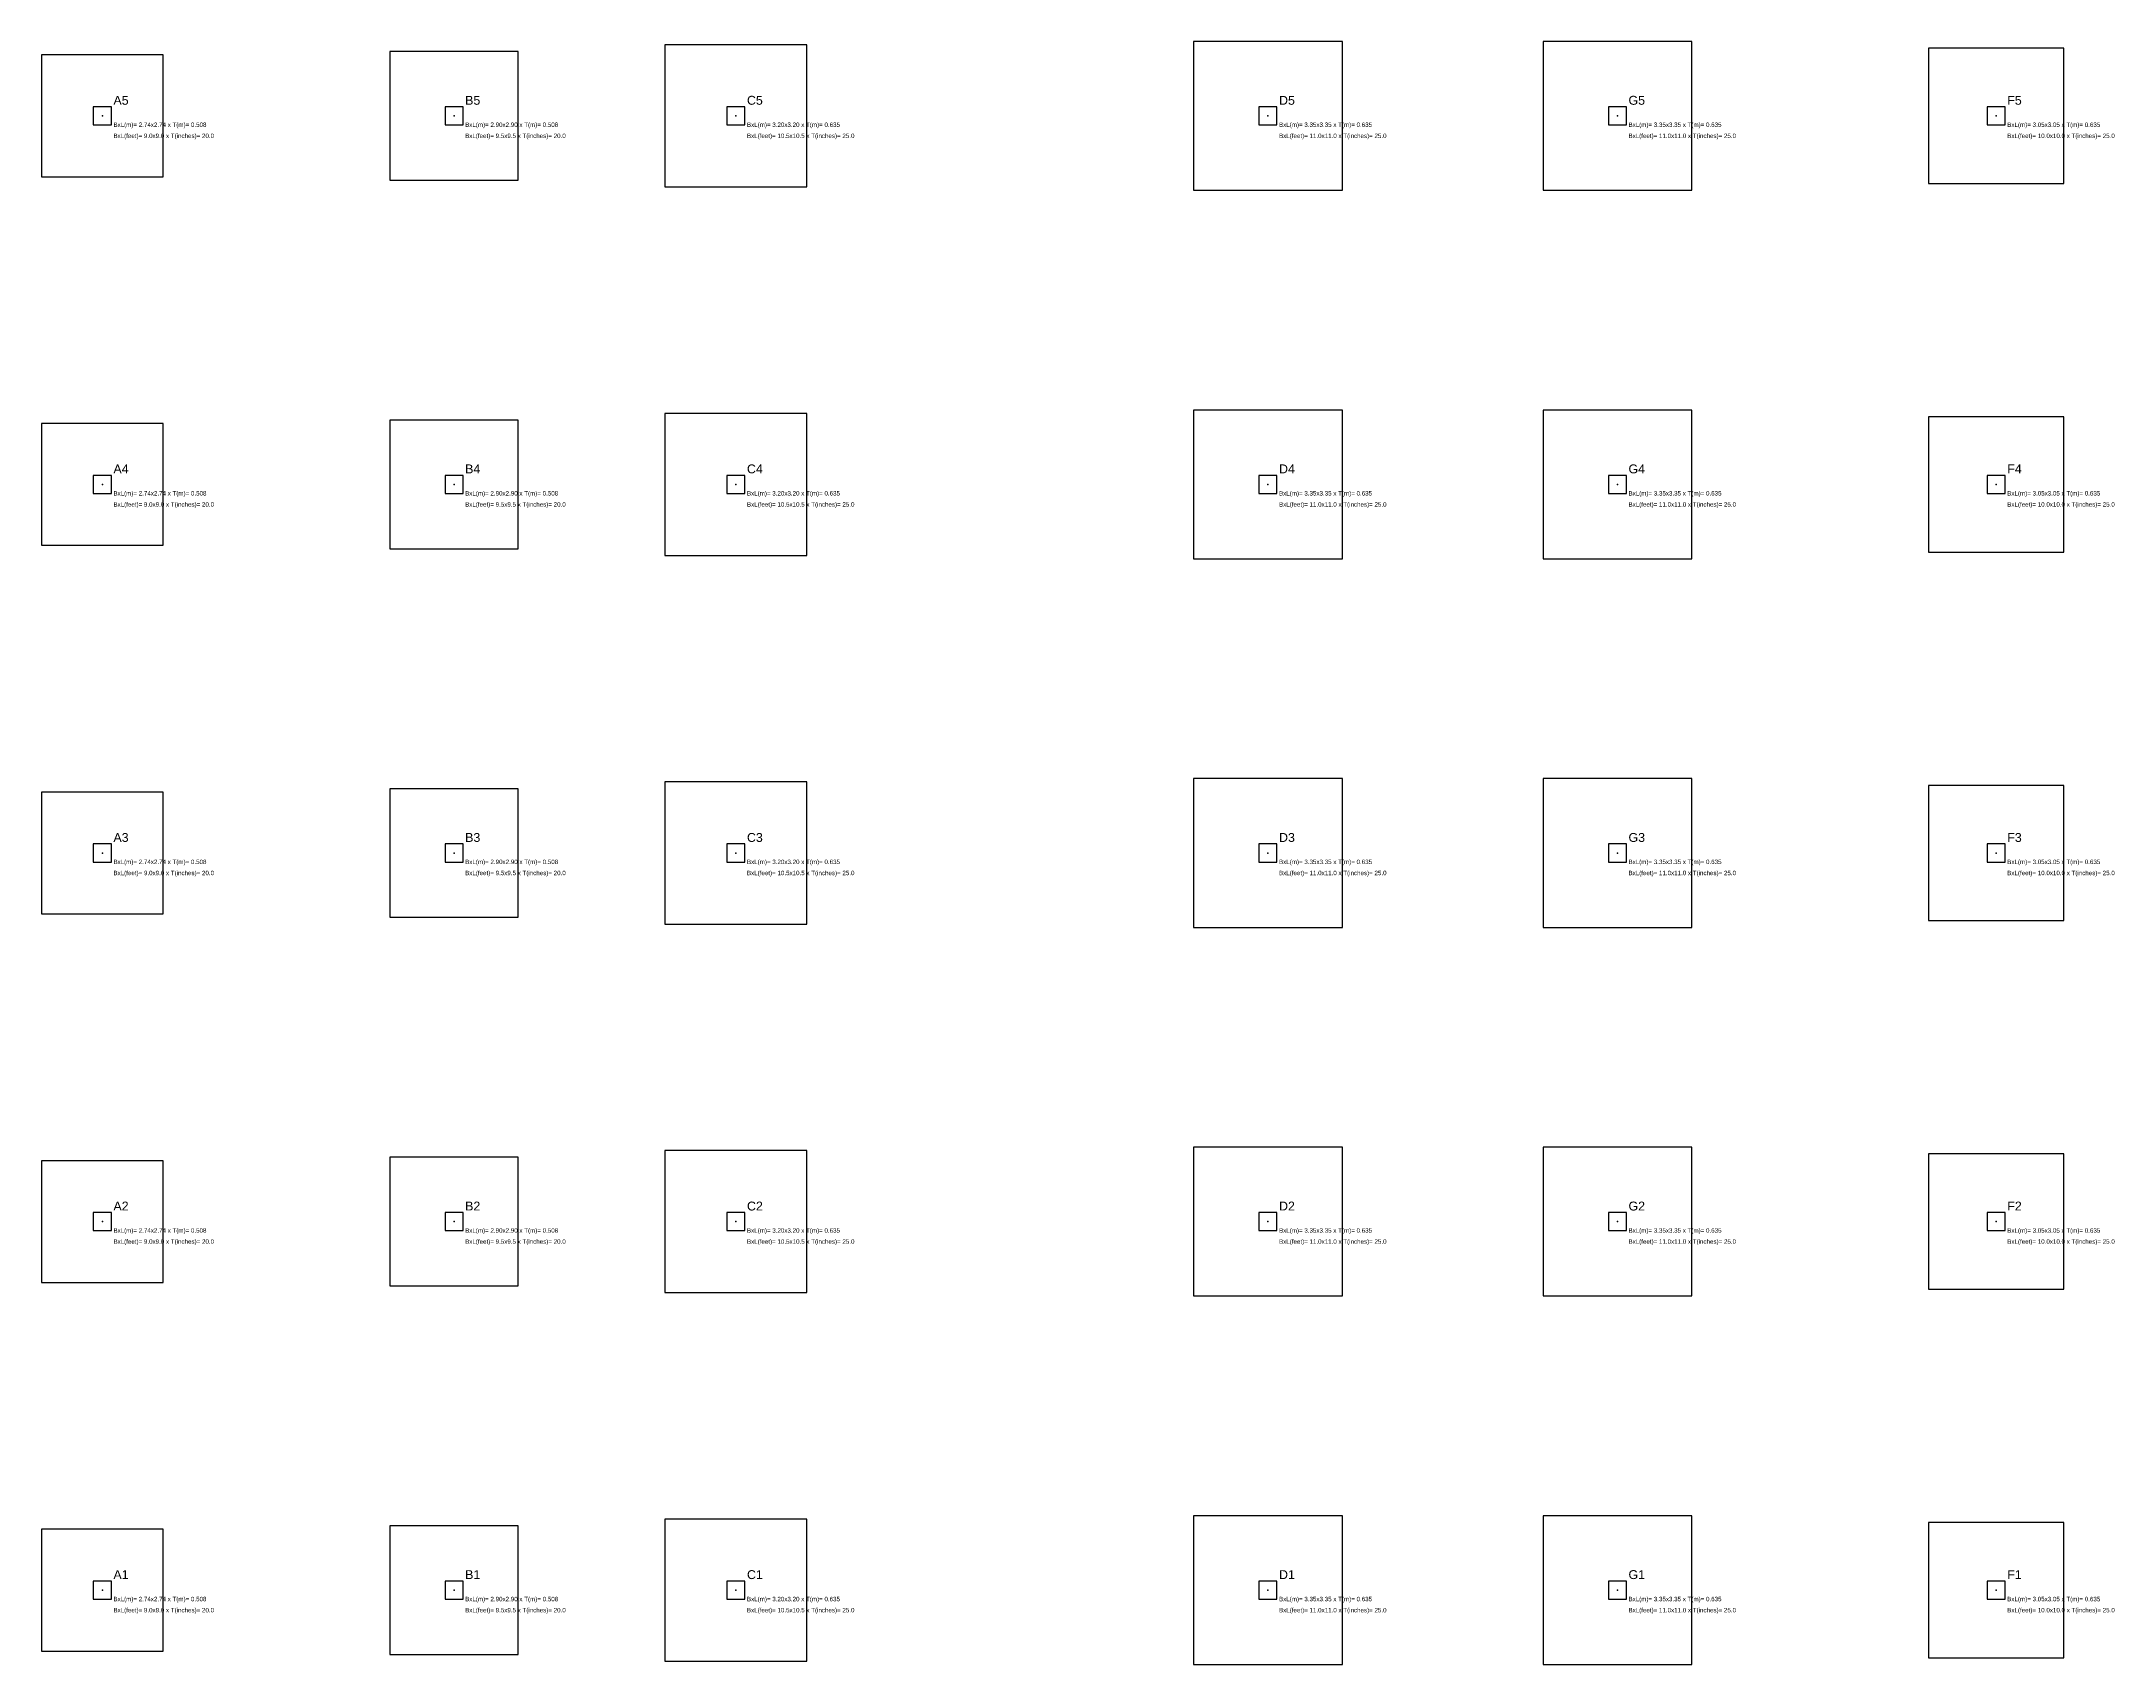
# Model space of a CAD drawing. Extents: x 4.7 to 51.4, y 7.2 to 43.7.
import ezdxf

# ---------------------------------------------------------------- set-up
doc = ezdxf.new("R2010")
doc.units = 0
for name, color, linetype in [('columns', 1, 'CONTINUOUS'), ('footings', 1, 'CONTINUOUS'), ('footings_text', 1, 'CONTINUOUS')]:
    doc.layers.add(name, color=color, linetype=linetype)
doc.styles.get("Standard").update_dxf_attribs({"font": 'arial.ttf'})

msp = doc.modelspace()

# ---------------------------------------------------------------- linework, layer by layer
at = {"layer": 'columns', "color": 1}
for points in [[(5.8928, 41.8598), (6.2992, 41.8598), (6.2992, 42.2662), (5.8928, 42.2662)], [(13.8176, 41.8598), (14.224, 41.8598), (14.224, 42.2662), (13.8176, 42.2662)], [(20.1676, 41.8598), (20.574, 41.8598), (20.574, 42.2662), (20.1676, 42.2662)], [(32.1564, 41.8598), (32.5628, 41.8598), (32.5628, 42.2662), (32.1564, 42.2662)], [(40.0304, 41.8598), (40.4368, 41.8598), (40.4368, 42.2662), (40.0304, 42.2662)], [(48.5648, 41.8598), (48.9712, 41.8598), (48.9712, 42.2662), (48.5648, 42.2662)], [(5.8928, 33.5538), (6.2992, 33.5538), (6.2992, 33.9602), (5.8928, 33.9602)], [(13.8176, 33.5538), (14.224, 33.5538), (14.224, 33.9602), (13.8176, 33.9602)], [(20.1676, 33.5538), (20.574, 33.5538), (20.574, 33.9602), (20.1676, 33.9602)], [(32.1564, 33.5538), (32.5628, 33.5538), (32.5628, 33.9602), (32.1564, 33.9602)], [(40.0304, 33.5538), (40.4368, 33.5538), (40.4368, 33.9602), (40.0304, 33.9602)], [(48.5648, 33.5538), (48.9712, 33.5538), (48.9712, 33.9602), (48.5648, 33.9602)], [(5.8928, 25.2478), (6.2992, 25.2478), (6.2992, 25.6542), (5.8928, 25.6542)], [(13.8176, 25.2478), (14.224, 25.2478), (14.224, 25.6542), (13.8176, 25.6542)], [(20.1676, 25.2478), (20.574, 25.2478), (20.574, 25.6542), (20.1676, 25.6542)], [(32.1564, 25.2478), (32.5628, 25.2478), (32.5628, 25.6542), (32.1564, 25.6542)], [(40.0304, 25.2478), (40.4368, 25.2478), (40.4368, 25.6542), (40.0304, 25.6542)], [(48.5648, 25.2478), (48.9712, 25.2478), (48.9712, 25.6542), (48.5648, 25.6542)], [(5.8928, 16.9418), (6.2992, 16.9418), (6.2992, 17.3482), (5.8928, 17.3482)], [(13.8176, 16.9418), (14.224, 16.9418), (14.224, 17.3482), (13.8176, 17.3482)], [(20.1676, 16.9418), (20.574, 16.9418), (20.574, 17.3482), (20.1676, 17.3482)], [(32.1564, 16.9418), (32.5628, 16.9418), (32.5628, 17.3482), (32.1564, 17.3482)], [(40.0304, 16.9418), (40.4368, 16.9418), (40.4368, 17.3482), (40.0304, 17.3482)], [(48.5648, 16.9418), (48.9712, 16.9418), (48.9712, 17.3482), (48.5648, 17.3482)], [(5.8928, 8.6358), (6.2992, 8.6358), (6.2992, 9.0422), (5.8928, 9.0422)], [(13.8176, 8.6358), (14.224, 8.6358), (14.224, 9.0422), (13.8176, 9.0422)], [(20.1676, 8.6358), (20.574, 8.6358), (20.574, 9.0422), (20.1676, 9.0422)], [(32.1564, 8.6358), (32.5628, 8.6358), (32.5628, 9.0422), (32.1564, 9.0422)], [(40.0304, 8.6358), (40.4368, 8.6358), (40.4368, 9.0422), (40.0304, 9.0422)], [(48.5648, 8.6358), (48.9712, 8.6358), (48.9712, 9.0422), (48.5648, 9.0422)]]:
    msp.add_3dface(points, dxfattribs=at)
at = {"layer": 'footings', "color": 7}
for p in [(6.096, 42.063), (14.0208, 42.063), (20.3708, 42.063), (32.3596, 42.063), (40.2336, 42.063), (48.768, 42.063), (6.096, 33.757), (14.0208, 33.757), (20.3708, 33.757), (32.3596, 33.757), (40.2336, 33.757), (48.768, 33.757), (6.096, 25.451), (14.0208, 25.451), (20.3708, 25.451), (32.3596, 25.451), (40.2336, 25.451), (48.768, 25.451), (6.096, 17.145), (14.0208, 17.145), (20.3708, 17.145), (32.3596, 17.145), (40.2336, 17.145), (48.768, 17.145), (6.096, 8.839), (14.0208, 8.839), (20.3708, 8.839), (32.3596, 8.839), (40.2336, 8.839), (48.768, 8.839)]:
    msp.add_point(p, dxfattribs=at)
for points in [[(12.573, 40.6152), (15.4686, 40.6152), (15.4686, 43.5108), (12.573, 43.5108)], [(18.7706, 40.4628), (21.971, 40.4628), (21.971, 43.6632), (18.7706, 43.6632)], [(30.6832, 40.3866), (34.036, 40.3866), (34.036, 43.7394), (30.6832, 43.7394)], [(38.5572, 40.3866), (41.91, 40.3866), (41.91, 43.7394), (38.5572, 43.7394)], [(47.244, 40.539), (50.292, 40.539), (50.292, 43.587), (47.244, 43.587)], [(4.7244, 40.6914), (7.4676, 40.6914), (7.4676, 43.4346), (4.7244, 43.4346)], [(4.7244, 32.3854), (7.4676, 32.3854), (7.4676, 35.1286), (4.7244, 35.1286)], [(12.573, 32.3092), (15.4686, 32.3092), (15.4686, 35.2048), (12.573, 35.2048)], [(18.7706, 32.1568), (21.971, 32.1568), (21.971, 35.3572), (18.7706, 35.3572)], [(30.6832, 32.0806), (34.036, 32.0806), (34.036, 35.4334), (30.6832, 35.4334)], [(38.5572, 32.0806), (41.91, 32.0806), (41.91, 35.4334), (38.5572, 35.4334)], [(47.244, 32.233), (50.292, 32.233), (50.292, 35.281), (47.244, 35.281)], [(30.6832, 23.7746), (34.036, 23.7746), (34.036, 27.1274), (30.6832, 27.1274)], [(38.5572, 23.7746), (41.91, 23.7746), (41.91, 27.1274), (38.5572, 27.1274)], [(4.7244, 24.0794), (7.4676, 24.0794), (7.4676, 26.8226), (4.7244, 26.8226)], [(12.573, 24.0032), (15.4686, 24.0032), (15.4686, 26.8988), (12.573, 26.8988)], [(18.7706, 23.8508), (21.971, 23.8508), (21.971, 27.0512), (18.7706, 27.0512)], [(47.244, 23.927), (50.292, 23.927), (50.292, 26.975), (47.244, 26.975)], [(18.7706, 15.5448), (21.971, 15.5448), (21.971, 18.7452), (18.7706, 18.7452)], [(30.6832, 15.4686), (34.036, 15.4686), (34.036, 18.8214), (30.6832, 18.8214)], [(38.5572, 15.4686), (41.91, 15.4686), (41.91, 18.8214), (38.5572, 18.8214)], [(4.7244, 15.7734), (7.4676, 15.7734), (7.4676, 18.5166), (4.7244, 18.5166)], [(12.573, 15.6972), (15.4686, 15.6972), (15.4686, 18.5928), (12.573, 18.5928)], [(47.244, 15.621), (50.292, 15.621), (50.292, 18.669), (47.244, 18.669)], [(12.573, 7.3912), (15.4686, 7.3912), (15.4686, 10.2868), (12.573, 10.2868)], [(18.7706, 7.2388), (21.971, 7.2388), (21.971, 10.4392), (18.7706, 10.4392)], [(30.6832, 7.1626), (34.036, 7.1626), (34.036, 10.5154), (30.6832, 10.5154)], [(38.5572, 7.1626), (41.91, 7.1626), (41.91, 10.5154), (38.5572, 10.5154)], [(47.244, 7.315), (50.292, 7.315), (50.292, 10.363), (47.244, 10.363)], [(4.7244, 7.4674), (7.4676, 7.4674), (7.4676, 10.2106), (4.7244, 10.2106)]]:
    msp.add_3dface(points, dxfattribs=at)

# ---------------------------------------------------------------- texts
at = {"layer": 'footings_text', "color": 5}
for s, height, p in [('A5', 0.2, (6.346, 42.313)), ('B5', 0.2, (14.2708, 42.313)), ('C5', 0.2, (20.6208, 42.313)), ('D5', 0.2, (32.6096, 42.313)), ('G5', 0.2, (40.4836, 42.313)), ('F5', 0.2, (49.018, 42.313)), ('BxL(m)= 2.74x2.74 x T(m)= 0.508', 0.1, (6.346, 41.813)), ('BxL(feet)= 9.0x9.0 x T(inches)= 20.0', 0.1, (6.346, 41.563)), ('BxL(m)= 2.90x2.90 x T(m)= 0.508', 0.1, (14.2708, 41.813)), ('BxL(feet)= 9.5x9.5 x T(inches)= 20.0', 0.1, (14.2708, 41.563)), ('BxL(m)= 3.20x3.20 x T(m)= 0.635', 0.1, (20.6208, 41.813)), ('BxL(feet)= 10.5x10.5 x T(inches)= 25.0', 0.1, (20.6208, 41.563)), ('BxL(m)= 3.35x3.35 x T(m)= 0.635', 0.1, (32.6096, 41.813)), ('BxL(feet)= 11.0x11.0 x T(inches)= 25.0', 0.1, (32.6096, 41.563)), ('BxL(m)= 3.35x3.35 x T(m)= 0.635', 0.1, (40.4836, 41.813)), ('BxL(feet)= 11.0x11.0 x T(inches)= 25.0', 0.1, (40.4836, 41.563)), ('BxL(m)= 3.05x3.05 x T(m)= 0.635', 0.1, (49.018, 41.813)), ('BxL(feet)= 10.0x10.0 x T(inches)= 25.0', 0.1, (49.018, 41.563)), ('A4', 0.2, (6.346, 34.007)), ('B4', 0.2, (14.2708, 34.007)), ('C4', 0.2, (20.6208, 34.007)), ('D4', 0.2, (32.6096, 34.007)), ('G4', 0.2, (40.4836, 34.007)), ('F4', 0.2, (49.018, 34.007)), ('BxL(m)= 2.74x2.74 x T(m)= 0.508', 0.1, (6.346, 33.507)), ('BxL(feet)= 9.0x9.0 x T(inches)= 20.0', 0.1, (6.346, 33.257)), ('BxL(m)= 2.90x2.90 x T(m)= 0.508', 0.1, (14.2708, 33.507)), ('BxL(feet)= 9.5x9.5 x T(inches)= 20.0', 0.1, (14.2708, 33.257)), ('BxL(m)= 3.20x3.20 x T(m)= 0.635', 0.1, (20.6208, 33.507)), ('BxL(feet)= 10.5x10.5 x T(inches)= 25.0', 0.1, (20.6208, 33.257)), ('BxL(m)= 3.35x3.35 x T(m)= 0.635', 0.1, (32.6096, 33.507)), ('BxL(feet)= 11.0x11.0 x T(inches)= 25.0', 0.1, (32.6096, 33.257)), ('BxL(m)= 3.35x3.35 x T(m)= 0.635', 0.1, (40.4836, 33.507)), ('BxL(feet)= 11.0x11.0 x T(inches)= 25.0', 0.1, (40.4836, 33.257)), ('BxL(m)= 3.05x3.05 x T(m)= 0.635', 0.1, (49.018, 33.507)), ('BxL(feet)= 10.0x10.0 x T(inches)= 25.0', 0.1, (49.018, 33.257)), ('A3', 0.2, (6.346, 25.701)), ('B3', 0.2, (14.2708, 25.701)), ('C3', 0.2, (20.6208, 25.701)), ('D3', 0.2, (32.6096, 25.701)), ('G3', 0.2, (40.4836, 25.701)), ('F3', 0.2, (49.018, 25.701)), ('BxL(m)= 2.74x2.74 x T(m)= 0.508', 0.1, (6.346, 25.201)), ('BxL(m)= 2.90x2.90 x T(m)= 0.508', 0.1, (14.2708, 25.201)), ('BxL(m)= 3.20x3.20 x T(m)= 0.635', 0.1, (20.6208, 25.201)), ('BxL(m)= 3.35x3.35 x T(m)= 0.635', 0.1, (32.6096, 25.201)), ('BxL(m)= 3.35x3.35 x T(m)= 0.635', 0.1, (40.4836, 25.201)), ('BxL(m)= 3.05x3.05 x T(m)= 0.635', 0.1, (49.018, 25.201)), ('BxL(feet)= 9.0x9.0 x T(inches)= 20.0', 0.1, (6.346, 24.951)), ('BxL(feet)= 9.5x9.5 x T(inches)= 20.0', 0.1, (14.2708, 24.951)), ('BxL(feet)= 10.5x10.5 x T(inches)= 25.0', 0.1, (20.6208, 24.951)), ('BxL(feet)= 11.0x11.0 x T(inches)= 25.0', 0.1, (32.6096, 24.951)), ('BxL(feet)= 11.0x11.0 x T(inches)= 25.0', 0.1, (40.4836, 24.951)), ('BxL(feet)= 10.0x10.0 x T(inches)= 25.0', 0.1, (49.018, 24.951)), ('A2', 0.2, (6.346, 17.395)), ('B2', 0.2, (14.2708, 17.395)), ('C2', 0.2, (20.6208, 17.395)), ('D2', 0.2, (32.6096, 17.395)), ('G2', 0.2, (40.4836, 17.395)), ('F2', 0.2, (49.018, 17.395)), ('BxL(m)= 2.74x2.74 x T(m)= 0.508', 0.1, (6.346, 16.895)), ('BxL(m)= 2.90x2.90 x T(m)= 0.508', 0.1, (14.2708, 16.895)), ('BxL(m)= 3.20x3.20 x T(m)= 0.635', 0.1, (20.6208, 16.895)), ('BxL(m)= 3.35x3.35 x T(m)= 0.635', 0.1, (32.6096, 16.895)), ('BxL(m)= 3.35x3.35 x T(m)= 0.635', 0.1, (40.4836, 16.895)), ('BxL(m)= 3.05x3.05 x T(m)= 0.635', 0.1, (49.018, 16.895)), ('BxL(feet)= 9.0x9.0 x T(inches)= 20.0', 0.1, (6.346, 16.645)), ('BxL(feet)= 9.5x9.5 x T(inches)= 20.0', 0.1, (14.2708, 16.645)), ('BxL(feet)= 10.5x10.5 x T(inches)= 25.0', 0.1, (20.6208, 16.645)), ('BxL(feet)= 11.0x11.0 x T(inches)= 25.0', 0.1, (32.6096, 16.645)), ('BxL(feet)= 11.0x11.0 x T(inches)= 25.0', 0.1, (40.4836, 16.645)), ('BxL(feet)= 10.0x10.0 x T(inches)= 25.0', 0.1, (49.018, 16.645)), ('A1', 0.2, (6.346, 9.089)), ('B1', 0.2, (14.2708, 9.089)), ('C1', 0.2, (20.6208, 9.089)), ('D1', 0.2, (32.6096, 9.089)), ('G1', 0.2, (40.4836, 9.089)), ('F1', 0.2, (49.018, 9.089)), ('BxL(m)= 2.74x2.74 x T(m)= 0.508', 0.1, (6.346, 8.589)), ('BxL(feet)= 9.0x9.0 x T(inches)= 20.0', 0.1, (6.346, 8.339)), ('BxL(m)= 2.90x2.90 x T(m)= 0.508', 0.1, (14.2708, 8.589)), ('BxL(feet)= 9.5x9.5 x T(inches)= 20.0', 0.1, (14.2708, 8.339)), ('BxL(m)= 3.20x3.20 x T(m)= 0.635', 0.1, (20.6208, 8.589)), ('BxL(feet)= 10.5x10.5 x T(inches)= 25.0', 0.1, (20.6208, 8.339)), ('BxL(m)= 3.35x3.35 x T(m)= 0.635', 0.1, (32.6096, 8.589)), ('BxL(feet)= 11.0x11.0 x T(inches)= 25.0', 0.1, (32.6096, 8.339)), ('BxL(m)= 3.35x3.35 x T(m)= 0.635', 0.1, (40.4836, 8.589)), ('BxL(feet)= 11.0x11.0 x T(inches)= 25.0', 0.1, (40.4836, 8.339)), ('BxL(m)= 3.05x3.05 x T(m)= 0.635', 0.1, (49.018, 8.589)), ('BxL(feet)= 10.0x10.0 x T(inches)= 25.0', 0.1, (49.018, 8.339))]:
    msp.add_text(s, height=height, dxfattribs=at).set_placement(p)

doc.saveas('drawing.dxf')
